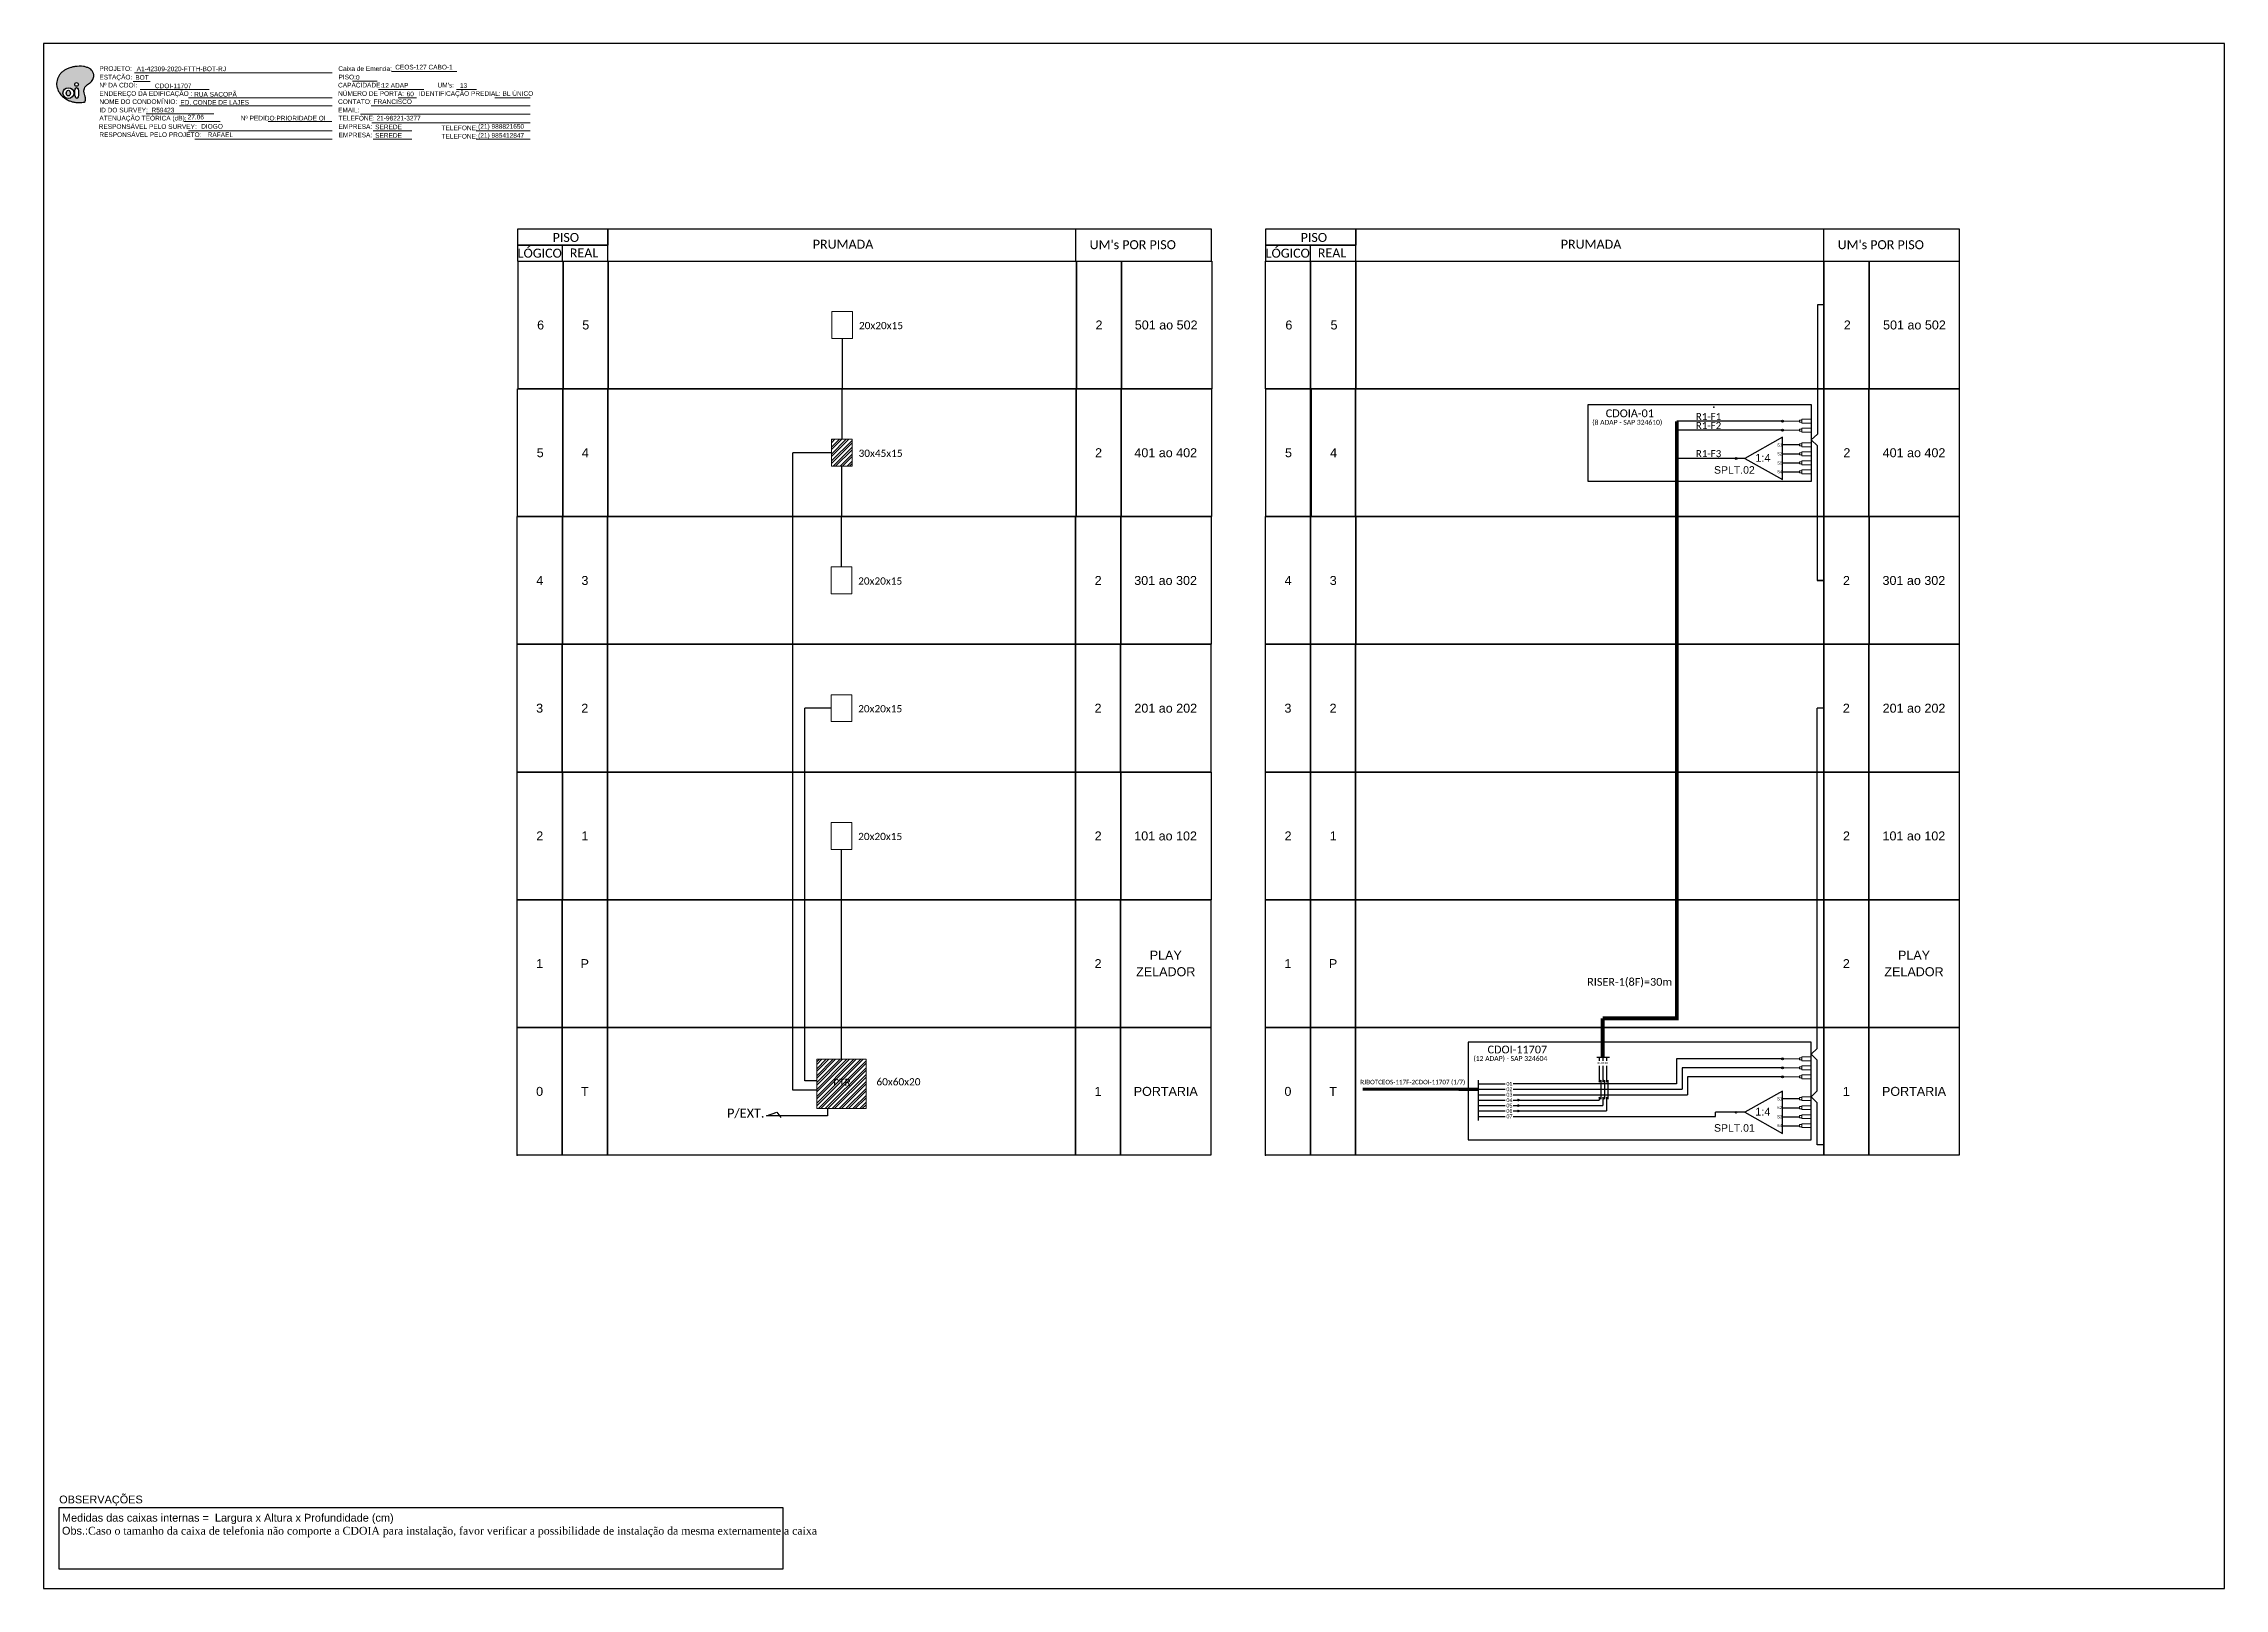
# Model space of a CAD drawing. Header units: inches. Extents: x 733 to 2495, y 5 to 599.
# Drawn here: x 733 to 1572, y 5 to 599 of the extents above; entities that cross this region are included whole.
import ezdxf
from ezdxf.enums import TextEntityAlignment as Align

# ---------------------------------------------------------------- set-up
doc = ezdxf.new("R2010")
doc.units = ezdxf.units.IN
doc.header["$MEASUREMENT"] = 0
doc.layers.add('SURVEYS_LEGENDAS', color=7, linetype='Continuous')
doc.styles.add('ARIAL', font='arial.ttf')
doc.styles.add('WMF-Calibri0', font='CALIBRI.TTF')

msp = doc.modelspace()

# ---------------------------------------------------------------- texts
at = {"color": 7, "lineweight": 0, "style": 'ARIAL'}
for s, height, p in [('PROJETO:', 1.793, (754.66, 588.63)), ('ESTAÇÃO:', 1.793, (754.66, 585.35)), ('Caixa de Emenda:', 1.7927, (846.57, 588.63)), ('PISO:', 1.793, (846.64, 585.39)), ('Nº DA CDOI:', 1.7927, (754.66, 582.28)), ('ENDEREÇO DA EDIFICAÇÃO :', 1.7927, (754.66, 579.05)), ('CAPACIDADE:', 1.7927, (846.46, 582.28)), ('NÚMERO DE PORTA:', 1.7927, (846.46, 579.05)), ('IDENTIFICAÇÃO PREDIAL: BL ÚNICO', 1.7927, (877.54, 579.05)), ("UM's:", 1.793, (884.71, 582.28)), ('ATENUAÇÃO TEÓRICA (dB):', 1.7927, (754.66, 569.58)), ('NOME DO CONDOMÍNIO:', 1.7927, (754.66, 575.93)), ('ID DO SURVEY:', 1.7927, (754.66, 572.7)), ('Nº PEDIDO:PRIORIDADE OI', 1.7927, (809.02, 569.59)), ('CONTATO: FRANCISCO', 1.7927, (846.46, 575.93)), ('EMAIL: ', 1.793, (846.46, 572.7)), ('TELEFONE: 21-98221-3277', 1.7927, (846.64, 569.58)), ('RESPONSÁVEL PELO SURVEY:', 1.7927, (754.41, 566.35)), ('RESPONSÁVEL PELO PROJETO:', 1.7927, (754.66, 563.23)), ('EMPRESA:', 1.793, (846.64, 566.35)), ('EMPRESA:', 1.793, (846.64, 563.11)), ('TELEFONE:', 1.793, (886.25, 565.84)), ('TELEFONE:', 1.793, (886.25, 562.61))]:
    msp.add_text(s, height=height, dxfattribs=at).set_placement(p)
at = {"color": 7, "style": 'ARIAL'}
for s, height, p in [('BOT', 1.793, (768.49, 585.26)), ('A1-42309-2020-FTTH-BOT-RJ', 1.7927, (769.01, 588.54)), ('0', 1.79, (853.34, 585.25)), ('CEOS-127 CABO-1', 1.7927, (868.42, 589.21)), ('RUA SACOPÃ', 1.793, (791.09, 578.76)), ('12 ADAP ', 1.793, (863.21, 582.15)), ('60', 1.793, (872.81, 578.9)), ('13', 1.793, (893.33, 582.13)), ('R59423', 1.793, (774.72, 572.7)), ('ED. CONDE DE LAJES', 1.7927, (785.79, 575.65)), ('27.06', 1.793, (788.61, 569.99)), ('DIOGO', 1.793, (793.82, 566.44)), ('RAFAEL', 1.793, (796.31, 563.2)), ('SEREDE', 1.793, (860.71, 566.2)), ('SEREDE', 1.793, (860.71, 562.96)), ('(21) 988821650', 1.7927, (900.31, 566.41)), ('(21) 985412847', 1.7927, (900.31, 562.96))]:
    msp.add_text(s, height=height, dxfattribs=at).set_placement(p)
msp.add_text('CDOI-11707 ', height=1.7927, dxfattribs=at).set_placement((783.4, 581.99), align=Align.CENTER)
for s, height, style, p in [('  LÓGICO', 3.45, 'WMF-Calibri0', (913.07, 516.84)), ('     PISO', 3.45, 'WMF-Calibri0', (922.88, 522.89)), ('    REAL', 3.45, 'WMF-Calibri0', (930.71, 516.92)), ('PRUMADA', 3.45, 'WMF-Calibri0', (1029, 520.27)), ("UM's POR PISO", 3.45, 'WMF-Calibri0', (1135.45, 520.1)), ('  LÓGICO', 3.45, 'WMF-Calibri0', (1200.7, 516.84)), ('     PISO', 3.45, 'WMF-Calibri0', (1210.51, 522.89)), ('    REAL', 3.45, 'WMF-Calibri0', (1218.34, 516.92)), ('PRUMADA', 3.45, 'WMF-Calibri0', (1316.63, 520.27)), ("UM's POR PISO", 3.45, 'WMF-Calibri0', (1423.08, 520.1)), ('20x20x15', 2.78, 'WMF-Calibri0', (1046.76, 489.34)), ('30x45x15', 2.78, 'WMF-Calibri0', (1046.6, 440.23)), ('20x20x15', 2.78, 'WMF-Calibri0', (1046.44, 391.11)), ('20x20x15', 2.78, 'WMF-Calibri0', (1046.44, 342)), ('20x20x15', 2.78, 'WMF-Calibri0', (1046.44, 292.88)), ('60x60x20', 2.78, 'WMF-Calibri0', (1053.48, 198.54)), ('PTR', 2.78, 'WMF-Calibri0', (1036.89, 198.31)), ('P/EXT.', 3.476, 'WMF-Calibri0', (996.05, 186.16)), ('OBSERVAÇÕES', 3, 'ARIAL', (739.21, 37.83))]:
    msp.add_text(s, height=height, dxfattribs=dict(style=style)).set_placement(p)
at = {"style": 'ARIAL'}
for s, height, p in [('6', 3.45, (924.34, 490.95)), ('5', 3.45, (941.69, 490.95)), ('2', 3.45, (1139.05, 490.95)), ('501 ao 502', 3.45, (1164.88, 490.95)), ('6', 3.45, (1212.07, 490.95)), ('5', 3.45, (1229.43, 490.95)), ('2', 3.45, (1426.79, 490.95)), ('501 ao 502', 3.45, (1452.61, 490.95)), ('5', 3.45, (924.17, 441.83)), ('4', 3.45, (941.53, 441.83)), ('2', 3.45, (1138.89, 441.83)), ('401 ao 402', 3.45, (1164.72, 441.83)), ('5', 3.45, (1211.91, 441.83)), ('4', 3.45, (1229.27, 441.83)), ('2', 3.45, (1426.63, 441.83)), ('401 ao 402', 3.45, (1452.45, 441.83)), ('4', 3.45, (924.01, 392.71)), ('3', 3.45, (941.37, 392.71)), ('2', 3.45, (1138.73, 392.71)), ('301 ao 302', 3.45, (1164.66, 392.71)), ('4', 3.45, (1211.75, 392.71)), ('3', 3.45, (1229.11, 392.71)), ('2', 3.45, (1426.47, 392.71)), ('301 ao 302', 3.45, (1452.4, 392.71)), ('3', 3.45, (923.96, 343.6)), ('2', 3.45, (941.32, 343.6)), ('2', 3.45, (1138.68, 343.6)), ('201 ao 202', 3.45, (1164.72, 343.6)), ('3', 3.45, (1211.7, 343.6)), ('2', 3.45, (1229.06, 343.6)), ('2', 3.45, (1426.42, 343.6)), ('201 ao 202', 3.45, (1452.45, 343.6)), ('2', 3.45, (924.01, 294.48)), ('1', 3.45, (941.37, 294.48)), ('2', 3.45, (1138.73, 294.48)), ('101 ao 102', 3.45, (1164.66, 294.48)), ('2', 3.45, (1211.75, 294.48)), ('1', 3.45, (1229.11, 294.48)), ('2', 3.45, (1426.47, 294.48)), ('101 ao 102', 3.45, (1452.4, 294.48)), ('1', 3.45, (923.96, 245.37)), ('P', 3.45, (941.32, 245.37)), ('2', 3.45, (1138.68, 245.37)), ('ZELADOR', 3.45, (1164.72, 242.27)), ('PLAY', 3.45, (1164.72, 248.63)), ('1', 3.45, (1211.7, 245.37)), ('P', 3.45, (1229.06, 245.37)), ('2', 3.45, (1426.42, 245.37)), ('ZELADOR', 3.45, (1452.45, 242.27)), ('PLAY', 3.45, (1452.45, 248.63)), ('01', 0.765, (1331.38, 207.16)), ('02', 0.765, (1332.79, 207.16)), ('03', 0.765, (1334.16, 207.16)), ('0', 3.45, (923.96, 196.25)), ('T', 3.45, (941.32, 196.25)), ('1', 3.45, (1138.68, 196.25)), ('PORTARIA', 3.45, (1164.72, 196.25)), ('0', 3.45, (1211.7, 196.25)), ('T', 3.45, (1229.06, 196.25)), ('02', 1.5, (1296.86, 197.06)), ('03', 1.5, (1296.86, 194.97)), ('01', 1.5, (1296.88, 199.15)), ('04', 1.5, (1296.88, 192.89)), ('1', 3.45, (1426.42, 196.25)), ('PORTARIA', 3.45, (1452.45, 196.25)), ('05', 1.5, (1296.86, 190.8)), ('06', 1.5, (1296.86, 188.71)), ('07', 1.5, (1296.88, 186.63))]:
    msp.add_text(s, height=height, dxfattribs=at).set_placement(p, align=Align.MIDDLE_CENTER)
at = {"color": 5, "style": 'WMF-Calibri0'}
for s, height, p in [('R1-F1', 2.7, (1368.56, 454.39)), ('R1-F2', 2.7, (1368.56, 450.93)), ('R1-F3', 2.7, (1368.56, 440.13)), ('RISER-1(8F)=30m', 3, (1326.77, 236.86))]:
    msp.add_text(s, height=height, dxfattribs=at).set_placement(p)
at = {"color": 1, "style": 'WMF-Calibri0'}
msp.add_text('(12 ADAP) - SAP 324604', height=1.875, dxfattribs=at).set_placement((1297.24, 207.96), align=Align.CENTER)
for s, height, p in [('CDOI-11707 ', 3, (1288.46, 210.85)), ('RJBOTCEOS-117F-2CDOI-11707 (1/7)', 1.7338, (1239.51, 198.96))]:
    msp.add_text(s, height=height, dxfattribs=at).set_placement(p)
at = {"insert": (740.29, 33.81), "char_height": 3, "width": 277.1819, "attachment_point": 1, "style": 'ARIAL'}
msp.add_mtext('Medidas das caixas internas =  Largura x Altura x Profundidade (cm)\\PObs.:{\\fTimes New Roman|b0|i0|c0|p16;Caso o tamanho da caixa de telefonia não comporte a CDOIA para instalação, favor verificar a possibilidade de instalação da mesma externamente a caixa}', dxfattribs=at)
at = {"layer": 'SURVEYS_LEGENDAS', "color": 0, "style": 'ARIAL'}
for s, p in [('SPLT.02', (1375.54, 433.77)), ('SPLT.01', (1375.54, 180.75))]:
    msp.add_text(s, height=2.884, dxfattribs=at).set_placement(p)

# ---------------------------------------------------------------- blocks, each defined once
blk = doc.blocks.new('A$C415C251F')
at = {"color": 3}
blk.add_point((0, 0), dxfattribs=at)
blk = doc.blocks.new('LEG_CDOIA8_C-SPLT_DIR')
at = {"color": 3}
blk.add_blockref('A$C415C251F', (0, 0), dxfattribs=at)
at = {"color": 1, "style": 'WMF-Calibri0', "flags": 4}
blk.add_attdef('CDO', (-26.84, -2.61), '', height=2, dxfattribs=at)
blk.add_attdef('MODELO', text='', height=1.5, dxfattribs=at).set_placement((-22.23, -4.54), align=Align.CENTER)
at = {"style": 'ARIAL', "flags": 4}
blk.add_attdef('SPLITAGEM', text='', height=1.5, dxfattribs=at).set_placement((-18.36, -12.59), align=Align.CENTER)
blk = doc.blocks.new('SPLT_1-4_SC-APC')
at = {"color": 1, "linetype": 'Continuous', "ltscale": 2.5}
for points in [[(-7.37, -1.53), (-17.04, -6.98), (-7.37, -12.43), (-7.37, -1.53)], [(-17.04, -6.98), (-19.26, -6.98)]]:
    blk.add_lwpolyline(points, dxfattribs=at)
at = {"color": 3, "linetype": 'Continuous', "ltscale": 2.5}
for points in [[(-2.99, -3.51), (-7.37, -3.51)], [(-7.37, -5.82), (-2.99, -5.82)], [(-7.37, -8.12), (-2.99, -8.12)], [(-7.37, -10.43), (-2.99, -10.43)]]:
    blk.add_lwpolyline(points, dxfattribs=at)
at = {"color": 3, "lineweight": 0}
for points in [[(-2.99, -3.22), (-2.41, -3.22), (-2.41, -3.8), (-2.99, -3.8)], [(-2.99, -5.53), (-2.41, -5.53), (-2.41, -6.1), (-2.99, -6.1)], [(-2.99, -7.84), (-2.41, -7.84), (-2.41, -8.41), (-2.99, -8.41)], [(-2.99, -10.14), (-2.41, -10.14), (-2.41, -10.72), (-2.99, -10.72)]]:
    blk.add_lwpolyline(points, close=True, dxfattribs=at)
for points in [[(-2.41, -3.02), (-2.41, -4)], [(-2.41, -3.02), (0, -3.02)], [(-2.41, -4), (0, -4)], [(-2.41, -5.32), (-2.41, -6.31)], [(-2.41, -5.32), (0, -5.32)], [(-2.41, -6.31), (0, -6.31)], [(-2.41, -7.63), (-2.41, -8.62)], [(-2.41, -7.63), (0, -7.63)], [(-2.41, -8.62), (0, -8.62)], [(-2.41, -9.94), (-2.41, -10.92)], [(-2.41, -9.94), (0, -9.94)], [(-2.41, -10.92), (0, -10.92)]]:
    blk.add_lwpolyline(points, dxfattribs=at)
at = {"color": 1, "style": 'ARIAL'}
for s, height, p in [('S1', 0.75, (-8.74, -3.91)), ('S2', 0.75, (-8.74, -6.17)), ('1:4', 2, (-14.35, -7.83)), ('S3', 0.75, (-8.74, -8.52)), ('S4', 0.75, (-8.74, -10.78))]:
    blk.add_text(s, height=height, dxfattribs=at).set_placement(p)
blk = doc.blocks.new('OI')
h = blk.add_hatch(color=40)
edge = h.paths.add_edge_path()
edge.add_spline(control_points=[(4.35, -0.67), (3.92, -0.99), (3.26, -1.5), (2.81, -2.59), (2.9, -3.5), (3.06, -4.27), (3.31, -4.85), (3.37, -5.39), (3.4, -5.88), (3.2, -6.4), (2.54, -6.61), (1.65, -6.63), (0.55, -6.67), (-0.56, -6.42), (-1.61, -6.14), (-2.77, -5.61), (-3.92, -4.77), (-4.89, -3.7), (-5.34, -2.65), (-5.6, -1.94), (-5.85, -0.96), (-5.71, 0.47), (-5.1, 2.02), (-4.14, 3.02), (-3.3, 3.61), (-2.37, 4.16), (-1.36, 4.44), (-0.56, 4.7), (0.79, 4.85), (2.24, 4.97), (3.79, 4.57), (4.67, 4.21), (5.44, 3.65), (5.76, 2.99), (6.03, 2.21), (6.01, 1.46), (5.72, 0.64), (5.31, 0.08), (4.88, -0.38), (4.51, -0.55), (4.35, -0.67)], knot_values=[0, 0, 0, 0, 1.60434, 2.417191, 3.427595, 4.282808, 4.776746, 5.304182, 5.888771, 6.258406, 6.858137, 7.79129, 8.986195, 10.124242, 11.187857, 12.242908, 13.953784, 15.414161, 16.515391, 17.349188, 17.675853, 19.552021, 21.515531, 22.568638, 23.63245, 24.621084, 25.782718, 26.745347, 27.142653, 29.870543, 31.004649, 31.921532, 32.709589, 33.801391, 34.042471, 35.192333, 35.971461, 36.628871, 37.254359, 37.836911, 37.836911, 37.836911, 37.836911], degree=3, periodic=0)
h.paths.add_polyline_path([(1.13, -0.87, -1), (-0.04, -0.87, -1)], flags=16)
edge = h.paths.add_edge_path(flags=16)
edge.add_ellipse((0.56, -3.59), major_axis=(-0.02, 1.71), ratio=0.361305, start_angle=0, end_angle=360)
h.paths.add_polyline_path([(-0.36, -3.62, -1), (-3.8, -3.62, -1)], flags=16)
edge = h.paths.add_edge_path(flags=0)
edge.add_ellipse((-2.08, -3.62), major_axis=(0, 0.885), ratio=0.758294, start_angle=0, end_angle=360)
at = {"color": 40}
for centre, radius in [((-2.08, -3.62), 1.72), ((0.54, -0.87), 0.587)]:
    blk.add_circle(centre, radius, dxfattribs=at)
blk.add_ellipse((-2.08, -3.62), major_axis=(0, 0.885), ratio=0.758294, start_param=-3.141592653589792, end_param=3.141592653589792, dxfattribs=at)
blk.add_ellipse((0.56, -3.59), major_axis=(-0.02, 1.71), ratio=0.361305, dxfattribs=at)
at = {"color": 40, "start_tangent": (-0.800898, -0.598801), "end_tangent": (-0.800898, -0.598801)}
blk.add_spline([(4.35, -0.67), (3.2, -1.78), (2.9, -2.54), (2.92, -3.55), (3.12, -4.38), (3.28, -4.85), (3.37, -5.37), (3.35, -5.95), (3.2, -6.29), (2.66, -6.55), (1.73, -6.63), (0.54, -6.62), (-0.58, -6.41), (-1.6, -6.11), (-2.56, -5.67), (-3.95, -4.67), (-4.89, -3.56), (-5.37, -2.56), (-5.64, -1.78), (-5.72, -1.46), (-5.63, 0.42), (-4.84, 2.22), (-4.13, 2.99), (-3.27, 3.62), (-2.4, 4.09), (-1.3, 4.47), (-0.37, 4.72), (0.02, 4.77), (2.75, 4.8), (3.85, 4.53), (4.69, 4.16), (5.31, 3.68), (5.85, 2.73), (5.93, 2.5), (5.94, 1.35), (5.67, 0.62), (5.29, 0.08), (4.84, -0.36), (4.35, -0.67)], degree=3, dxfattribs=at)

# ---------------------------------------------------------------- hatches: boundary and pattern name
h = msp.add_hatch(color=3)
h.dxf.hatch_style = 1
edge = h.paths.add_edge_path()
edge.add_arc((1401.88, 453.95), 0.385, 0, 360)
h = msp.add_hatch()
h.set_pattern_fill('STEEL', color=1, scale=15, style=0)
h.set_pattern_definition([(45, (867.1463, 146.6915), (-1.325825, 1.325825), []), (45, (867.1463, 147.629), (-1.325825, 1.325825), [])])
h.paths.add_polyline_path([(1030.51, 208.61), (1049.48, 208.61), (1049.48, 189.64), (1030.51, 189.64)])
h.paths.add_polyline_path([(1036.19, 447), (1044.13, 447), (1044.13, 436.66), (1036.19, 436.66)])
h = msp.add_hatch(color=3)
h.dxf.hatch_style = 1
edge = h.paths.add_edge_path()
edge.add_arc((1401.88, 450.49), 0.385, 0, 360)
h = msp.add_hatch(color=3)
h.dxf.hatch_style = 1
edge = h.paths.add_edge_path()
edge.add_arc((1384.07, 439.65), 0.385, 0, 360)
h = msp.add_hatch(color=3)
h.dxf.hatch_style = 1
edge = h.paths.add_edge_path()
edge.add_arc((1401.83, 208.75), 0.385, 0, 360)
h = msp.add_hatch(color=3)
h.dxf.hatch_style = 1
edge = h.paths.add_edge_path()
edge.add_arc((1401.83, 205.3), 0.385, 0, 360)
h = msp.add_hatch(color=3)
h.dxf.hatch_style = 1
edge = h.paths.add_edge_path()
edge.add_arc((1401.83, 201.84), 0.385, 0, 360)
h = msp.add_hatch(color=3)
h.dxf.hatch_style = 1
edge = h.paths.add_edge_path()
edge.add_arc((1300.27, 192.89), 0.308, 0, 360)
h = msp.add_hatch(color=3)
h.dxf.hatch_style = 1
edge = h.paths.add_edge_path()
edge.add_arc((1300.27, 192.89), 0.308, 0, 360)
h = msp.add_hatch(color=3)
h.dxf.hatch_style = 1
edge = h.paths.add_edge_path()
edge.add_arc((1300.27, 190.8), 0.308, 0, 360)
h = msp.add_hatch(color=3)
h.dxf.hatch_style = 1
edge = h.paths.add_edge_path()
edge.add_arc((1300.27, 190.8), 0.308, 0, 360)
h = msp.add_hatch(color=3)
h.dxf.hatch_style = 1
edge = h.paths.add_edge_path()
edge.add_arc((1300.27, 188.71), 0.308, 0, 360)
h = msp.add_hatch(color=3)
h.dxf.hatch_style = 1
edge = h.paths.add_edge_path()
edge.add_arc((1300.27, 188.71), 0.308, 0, 360)
h = msp.add_hatch(color=3)
h.dxf.hatch_style = 1
edge = h.paths.add_edge_path()
edge.add_arc((1384.01, 188.21), 0.29, 0, 360)

# ---------------------------------------------------------------- linework, layer by layer
at = {"color": 3}
for p, q in [((1417.79, 498.64), (1415.31, 498.64)), ((1415.31, 498.64), (1415.31, 449.01)), ((1415.31, 449.01), (1412.96, 446.74)), ((1412.96, 446.74), (1415.31, 444.48)), ((1415.31, 392.71), (1415.31, 444.48)), ((1021.29, 196.75), (1021.29, 441.83)), ((1036.19, 441.83), (1021.29, 441.83)), ((1415.26, 392.71), (1417.79, 392.71)), ((1417.79, 392.71), (1415.31, 392.71)), ((1030.51, 196.75), (1021.29, 196.75))]:
    msp.add_line(p, q, dxfattribs=at)
at = {"color": 1}
for p, q in [((1327.14, 430.78), (1327.14, 460.35)), ((1327.14, 460.35), (1412.96, 460.35)), ((1412.96, 460.35), (1412.96, 430.78)), ((1412.96, 430.78), (1327.14, 430.78)), ((1412.91, 215.15), (1281.06, 215.15)), ((1281.06, 215.15), (1281.06, 177.63)), ((1412.91, 177.63), (1412.91, 215.15)), ((1281.06, 177.63), (1412.93, 177.63))]:
    msp.add_line(p, q, dxfattribs=at)
at = {"color": 0}
for p, q in [((1025.9, 200.28), (1025.9, 343.6)), ((1036.03, 343.6), (1025.9, 343.6)), ((1040, 208.61), (1040, 289.31)), ((1040, 255.2), (1040, 274.54)), ((1030.51, 200.28), (1025.9, 200.28))]:
    msp.add_line(p, q, dxfattribs=at)
at = {"color": 5}
for p, q in [((1331.38, 206.05), (1331.38, 199.74)), ((1332.77, 206.05), (1332.77, 199.74)), ((1334.16, 206.05), (1334.16, 199.74)), ((1331.38, 194.06), (1331.38, 192.89)), ((1332.77, 194.06), (1332.77, 190.8)), ((1334.16, 194.06), (1334.16, 188.71))]:
    msp.add_line(p, q, dxfattribs=at)
for points in [[(733.23, 5.14), (1571.79, 5.14), (1571.79, 599.14), (733.23, 599.14), (733.23, 5.14)], [(932.8, 515.5), (932.8, 521.67)], [(950.16, 515.5), (1182.29, 515.5), (1182.29, 527.84), (950.16, 527.84), (950.16, 527.84), (950.16, 521.67)], [(1130.16, 515.5), (1130.16, 527.84)], [(1220.43, 515.5), (1220.43, 521.67)], [(1237.79, 515.5), (1469.92, 515.5), (1469.92, 527.84), (1237.79, 527.84), (1237.79, 527.84), (1237.79, 521.67)], [(1417.79, 515.5), (1417.79, 527.84)], [(1040.32, 485.77), (1040.16, 447)], [(1040, 397.89), (1040.16, 436.66)], [(1401.83, 201.84), (1365.36, 201.84)], [(1365.36, 201.84), (1365.36, 194.97)], [(1284.96, 194.97), (1295.24, 194.97)], [(1298.28, 194.97), (1300.58, 194.97)], [(1300.27, 194.97), (1365.36, 194.97)]]:
    msp.add_lwpolyline(points)
at = {"color": 7, "lineweight": 0}
for points in [[(768.22, 587.88), (844.19, 587.88)], [(867.03, 588.37), (892.16, 588.37)], [(767.7, 584.61), (774.25, 584.61)], [(770.36, 581.53), (796.93, 581.53)], [(851.98, 584.65), (861.47, 584.65)], [(862.03, 581.53), (879.39, 581.53)], [(891.98, 581.53), (899.64, 581.53)], [(772.68, 572.12), (798.74, 572.12)], [(785.52, 575.19), (844.19, 575.19)], [(788.93, 578.3), (844.19, 578.3)], [(855.11, 571.95), (920.38, 571.95)], [(859.15, 575.19), (920.38, 575.19)], [(869.62, 578.3), (876.56, 578.3)], [(906.79, 578.3), (920.35, 578.3)], [(787.22, 569.15), (801.16, 569.15)], [(788.93, 565.6), (844.19, 565.6)], [(791.42, 562.36), (844.19, 562.36)], [(819.55, 569.16), (844.04, 569.16)], [(859.4, 568.71), (920.38, 568.71)], [(860, 565.6), (874.8, 565.6)], [(860, 562.36), (874.8, 562.36)], [(899.61, 565.6), (920.38, 565.6)], [(899.61, 562.36), (920.38, 562.36)]]:
    msp.add_lwpolyline(points, dxfattribs=at)
for points in [[(915.44, 521.67), (950.16, 521.67), (950.16, 527.84), (915.44, 527.84)], [(915.44, 515.5), (950.16, 515.5), (950.16, 521.67), (915.44, 521.67)], [(1203.07, 521.67), (1237.79, 521.67), (1237.79, 527.84), (1203.07, 527.84)], [(1203.07, 515.5), (1237.79, 515.5), (1237.79, 521.67), (1203.07, 521.67)], [(915.66, 515.5), (933.02, 515.5), (933.02, 466.39), (915.66, 466.39)], [(933.02, 515.5), (950.37, 515.5), (950.37, 466.39), (933.02, 466.39)], [(950.37, 515.5), (1130.37, 515.5), (1130.37, 466.39), (950.37, 466.39)], [(1130.37, 515.5), (1147.73, 515.5), (1147.73, 466.39), (1130.37, 466.39)], [(1147.73, 515.5), (1182.45, 515.5), (1182.45, 466.39), (1147.73, 466.39)], [(1203.07, 515.5), (1220.43, 515.5), (1220.43, 466.39), (1203.07, 466.39)], [(1220.43, 515.5), (1237.79, 515.5), (1237.79, 466.39), (1220.43, 466.39)], [(1237.79, 515.5), (1417.79, 515.5), (1417.79, 466.39), (1237.79, 466.39)], [(1417.79, 515.5), (1435.15, 515.5), (1435.15, 466.39), (1417.79, 466.39)], [(1435.15, 515.5), (1469.87, 515.5), (1469.87, 466.39), (1435.15, 466.39)], [(915.5, 466.39), (932.85, 466.39), (932.85, 417.27), (915.5, 417.27)], [(932.85, 466.39), (950.21, 466.39), (950.21, 417.27), (932.85, 417.27)], [(950.21, 466.39), (1130.21, 466.39), (1130.21, 417.27), (950.21, 417.27)], [(1130.21, 466.39), (1147.57, 466.39), (1147.57, 417.27), (1130.21, 417.27)], [(1147.57, 466.39), (1182.29, 466.39), (1182.29, 417.27), (1147.57, 417.27)], [(1203.23, 466.39), (1220.59, 466.39), (1220.59, 417.27), (1203.23, 417.27)], [(1220.38, 466.39), (1237.74, 466.39), (1237.74, 417.27), (1220.38, 417.27)], [(1237.74, 466.39), (1417.74, 466.39), (1417.74, 417.27), (1237.74, 417.27)], [(1417.74, 466.39), (1435.09, 466.39), (1435.09, 417.27), (1417.74, 417.27)], [(1435.09, 466.39), (1469.81, 466.39), (1469.81, 417.27), (1435.09, 417.27)], [(915.33, 417.27), (932.69, 417.27), (932.69, 368.16), (915.33, 368.16)], [(932.69, 417.27), (950.05, 417.27), (950.05, 368.16), (932.69, 368.16)], [(950.05, 417.27), (1130.05, 417.27), (1130.05, 368.16), (950.05, 368.16)], [(1130.05, 417.27), (1147.41, 417.27), (1147.41, 368.16), (1130.05, 368.16)], [(1147.41, 417.27), (1182.13, 417.27), (1182.13, 368.16), (1147.41, 368.16)], [(1203.07, 417.27), (1220.43, 417.27), (1220.43, 368.16), (1203.07, 368.16)], [(1220.43, 417.27), (1237.79, 417.27), (1237.79, 368.16), (1220.43, 368.16)], [(1237.79, 417.27), (1417.79, 417.27), (1417.79, 368.16), (1237.79, 368.16)], [(1417.79, 417.27), (1435.15, 417.27), (1435.15, 368.16), (1417.79, 368.16)], [(1435.15, 417.27), (1469.87, 417.27), (1469.87, 368.16), (1435.15, 368.16)], [(915.28, 368.16), (932.64, 368.16), (932.64, 319.04), (915.28, 319.04)], [(932.64, 368.16), (950, 368.16), (950, 319.04), (932.64, 319.04)], [(950, 368.16), (1130, 368.16), (1130, 319.04), (950, 319.04)], [(1130, 368.16), (1147.36, 368.16), (1147.36, 319.04), (1130, 319.04)], [(1147.36, 368.16), (1182.07, 368.16), (1182.07, 319.04), (1147.36, 319.04)], [(1203.02, 368.16), (1220.38, 368.16), (1220.38, 319.04), (1203.02, 319.04)], [(1220.38, 368.16), (1237.74, 368.16), (1237.74, 319.04), (1220.38, 319.04)], [(1237.74, 368.16), (1417.74, 368.16), (1417.74, 319.04), (1237.74, 319.04)], [(1417.74, 368.16), (1435.09, 368.16), (1435.09, 319.04), (1417.74, 319.04)], [(1435.09, 368.16), (1469.81, 368.16), (1469.81, 319.04), (1435.09, 319.04)], [(915.33, 319.04), (932.69, 319.04), (932.69, 269.93), (915.33, 269.93)], [(932.69, 319.04), (950.05, 319.04), (950.05, 269.93), (932.69, 269.93)], [(950.05, 319.04), (1130.05, 319.04), (1130.05, 269.93), (950.05, 269.93)], [(1130.05, 319.04), (1147.41, 319.04), (1147.41, 269.93), (1130.05, 269.93)], [(1147.41, 319.04), (1182.13, 319.04), (1182.13, 269.93), (1147.41, 269.93)], [(1203.07, 319.04), (1220.43, 319.04), (1220.43, 269.93), (1203.07, 269.93)], [(1220.38, 319.04), (1237.74, 319.04), (1237.74, 269.93), (1220.38, 269.93)], [(1237.74, 319.04), (1417.74, 319.04), (1417.74, 269.93), (1237.74, 269.93)], [(1417.74, 319.04), (1435.09, 319.04), (1435.09, 269.93), (1417.74, 269.93)], [(1435.09, 319.04), (1469.81, 319.04), (1469.81, 269.93), (1435.09, 269.93)], [(915.28, 269.93), (932.64, 269.93), (932.64, 220.81), (915.28, 220.81)], [(932.64, 269.93), (950, 269.93), (950, 220.81), (932.64, 220.81)], [(950, 269.93), (1130, 269.93), (1130, 220.81), (950, 220.81)], [(1130, 269.93), (1147.36, 269.93), (1147.36, 220.81), (1130, 220.81)], [(1147.36, 269.93), (1182.07, 269.93), (1182.07, 220.81), (1147.36, 220.81)], [(1203.02, 269.93), (1220.38, 269.93), (1220.38, 220.81), (1203.02, 220.81)], [(1220.38, 269.93), (1237.74, 269.93), (1237.74, 220.81), (1220.38, 220.81)], [(1237.74, 269.93), (1417.74, 269.93), (1417.74, 220.81), (1237.74, 220.81)], [(1417.74, 269.93), (1435.09, 269.93), (1435.09, 220.81), (1417.74, 220.81)], [(1435.09, 269.93), (1469.81, 269.93), (1469.81, 220.81), (1435.09, 220.81)], [(915.28, 220.81), (932.64, 220.81), (932.64, 171.69), (915.28, 171.69)], [(932.64, 220.81), (950, 220.81), (950, 171.69), (932.64, 171.69)], [(950, 220.81), (1130, 220.81), (1130, 171.69), (950, 171.69)], [(1130, 220.81), (1147.36, 220.81), (1147.36, 171.69), (1130, 171.69)], [(1147.36, 220.81), (1182.07, 220.81), (1182.07, 171.69), (1147.36, 171.69)], [(1203.02, 220.81), (1220.38, 220.81), (1220.38, 171.69), (1203.02, 171.69)], [(1220.38, 220.81), (1237.74, 220.81), (1237.74, 171.69), (1220.38, 171.69)], [(1237.74, 220.81), (1417.74, 220.81), (1417.74, 171.69), (1237.74, 171.69)], [(1417.74, 220.81), (1435.09, 220.81), (1435.09, 171.69), (1417.74, 171.69)], [(1435.09, 220.81), (1469.81, 220.81), (1469.81, 171.69), (1435.09, 171.69)]]:
    msp.add_lwpolyline(points, close=True)
at = {"color": 0, "lineweight": 0}
for points in [[(1036.35, 496.12), (1044.29, 496.12), (1044.29, 485.77), (1036.35, 485.77)], [(1036.03, 397.89), (1043.97, 397.89), (1043.97, 387.54), (1036.03, 387.54)], [(1036.03, 348.77), (1043.97, 348.77), (1043.97, 338.43), (1036.03, 338.43)], [(1036.03, 299.66), (1043.97, 299.66), (1043.97, 289.31), (1036.03, 289.31)]]:
    msp.add_lwpolyline(points, close=True, dxfattribs=at)
at = {"color": 5, "const_width": 1.5}
for points in [[(1361.23, 453.95), (1361.23, 224.33), (1332.77, 224.33)], [(1332.77, 209.47), (1332.77, 224.33)]]:
    msp.add_lwpolyline(points, dxfattribs=at)
at = {"color": 5}
for points in [[(1401.88, 453.95), (1361.23, 453.95)], [(1401.88, 450.49), (1361.23, 450.49)], [(1384.07, 439.65), (1361.23, 439.65)], [(1330.53, 209.47), (1335.32, 209.47)], [(1331.39, 209.47), (1331.39, 208.06)], [(1332.77, 209.47), (1332.77, 208.06)], [(1334.16, 209.47), (1334.16, 208.06)], [(1300.27, 192.89), (1331.38, 192.89)], [(1331.38, 199.74), (1331.98, 200.58), (1331.98, 193.29), (1331.38, 194.06)], [(1332.77, 199.74), (1333.37, 200.58), (1333.37, 193.29), (1332.77, 194.06)], [(1334.16, 199.74), (1334.76, 200.58), (1334.76, 193.29), (1334.16, 194.06)], [(1299.96, 188.71), (1334.16, 188.71)], [(1300.58, 190.8), (1332.77, 190.8)]]:
    msp.add_lwpolyline(points, dxfattribs=at)
at = {"color": 3, "lineweight": 0}
for points in [[(1401.88, 453.95), (1408.45, 453.95)], [(1409.32, 454.69), (1409.32, 453.21)], [(1409.32, 454.69), (1412.94, 454.69)], [(1409.32, 453.21), (1412.94, 453.21)], [(1401.88, 450.49), (1408.45, 450.49)], [(1409.32, 451.23), (1409.32, 449.75)], [(1409.32, 451.23), (1412.94, 451.23)], [(1409.32, 449.75), (1412.94, 449.75)], [(1401.83, 208.75), (1408.4, 208.75)], [(1401.83, 205.3), (1408.4, 205.3)], [(1401.83, 201.84), (1408.4, 201.84)], [(1409.26, 209.49), (1412.89, 209.49)], [(1409.26, 209.49), (1409.26, 208.01)], [(1409.26, 208.01), (1412.89, 208.01)], [(1409.26, 206.04), (1412.89, 206.04)], [(1409.26, 206.04), (1409.26, 204.56)], [(1409.26, 204.56), (1412.89, 204.56)], [(1409.26, 202.58), (1409.26, 201.1)], [(1409.26, 202.58), (1412.89, 202.58)], [(1409.26, 201.1), (1412.89, 201.1)]]:
    msp.add_lwpolyline(points, dxfattribs=at)
for points in [[(1408.45, 454.38), (1409.32, 454.38), (1409.32, 453.52), (1408.45, 453.52)], [(1408.45, 450.92), (1409.32, 450.92), (1409.32, 450.06), (1408.45, 450.06)], [(1408.4, 209.18), (1409.26, 209.18), (1409.26, 208.33), (1408.4, 208.33)], [(1408.4, 205.73), (1409.26, 205.73), (1409.26, 204.87), (1408.4, 204.87)], [(1408.4, 202.27), (1409.26, 202.27), (1409.26, 201.41), (1408.4, 201.41)]]:
    msp.add_lwpolyline(points, close=True, dxfattribs=at)
at = {"color": 1, "lineweight": 0}
for points in [[(1036.19, 447), (1044.13, 447), (1044.13, 436.66), (1036.19, 436.66)], [(1030.51, 208.61), (1049.48, 208.61), (1049.48, 189.64), (1030.51, 189.64)]]:
    msp.add_lwpolyline(points, close=True, dxfattribs=at)
at = {"color": 3}
for points in [[(1415.26, 215.63), (1415.26, 343.6)], [(1417.74, 343.6), (1415.26, 343.6)], [(1415.26, 205.5), (1415.26, 208.24), (1412.91, 210.5), (1415.26, 212.77), (1415.26, 215.63)], [(1401.83, 208.75), (1361.17, 208.75)], [(1361.17, 208.75), (1361.17, 199.15)], [(1415.26, 189.16), (1415.26, 191.9), (1412.91, 194.16), (1415.26, 196.42), (1415.26, 205.5)], [(1285.02, 199.15), (1295.24, 199.15), (1295.24, 199.15)], [(1300.58, 199.15), (1298.28, 199.15)], [(1361.17, 199.15), (1300.27, 199.15)], [(1417.74, 175.65), (1415.26, 175.65), (1415.26, 189.16)]]:
    msp.add_lwpolyline(points, dxfattribs=at)
at = {"color": 2}
for points in [[(1401.83, 205.3), (1363.26, 205.3)], [(1363.26, 205.3), (1363.26, 197.06)], [(1284.96, 197.06), (1295.24, 197.06)], [(1298.28, 197.06), (1300.58, 197.06)], [(1300.27, 197.06), (1363.26, 197.06)]]:
    msp.add_lwpolyline(points, dxfattribs=at)
at = {"color": 1, "const_width": 1.2}
msp.add_lwpolyline([(1240.39, 197.07), (1284.96, 197.06)], dxfattribs=at)
at = {"color": 1}
for points in [[(1284.96, 185.07), (1284.96, 200.51)], [(1284.96, 190.8), (1295.24, 190.8)], [(1298.28, 190.8), (1300.58, 190.8)]]:
    msp.add_lwpolyline(points, dxfattribs=at)
at = {"color": 150}
for points in [[(1284.96, 192.89), (1295.24, 192.89)], [(1298.28, 192.89), (1300.58, 192.89)]]:
    msp.add_lwpolyline(points, dxfattribs=at)
at = {"color": 0}
for points in [[(1034.59, 189.64), (1034.59, 186.79), (1011.26, 186.79), (1015.2, 188.2), (1016.71, 186.15)], [(733.23, 5.14), (1571.79, 5.14)]]:
    msp.add_lwpolyline(points, dxfattribs=at)
at = {"color": 214}
for points in [[(1284.96, 188.71), (1295.24, 188.71)], [(1298.28, 188.71), (1300.27, 188.71)]]:
    msp.add_lwpolyline(points, dxfattribs=at)
at = {"color": 44}
for points in [[(1284.96, 186.63), (1295.24, 186.63)], [(1298.28, 186.63), (1299.58, 186.63)], [(1299.58, 186.63), (1376.12, 186.63)], [(1382.02, 188.21), (1376.12, 188.21)], [(1376.12, 186.63), (1376.12, 188.21)], [(1383.72, 188.21), (1383.72, 188.21), (1382.02, 188.21)]]:
    msp.add_lwpolyline(points, dxfattribs=at)
at = {"color": 0}
msp.add_lwpolyline([(739.23, 36.21), (1017.48, 36.21), (1017.48, 12.5), (739.23, 12.5)], close=True, dxfattribs=at)
at = {"color": 3}
for centre, radius in [((1401.88, 453.95), 0.385), ((1401.88, 450.49), 0.385), ((1384.07, 439.65), 0.385), ((1401.83, 208.75), 0.385), ((1401.83, 205.3), 0.385), ((1401.83, 201.84), 0.385), ((1300.27, 192.89), 0.308), ((1300.27, 192.89), 0.308), ((1300.27, 190.8), 0.308), ((1300.27, 190.8), 0.308), ((1300.27, 188.71), 0.308), ((1300.27, 188.71), 0.308), ((1384.01, 188.21), 0.29)]:
    msp.add_circle(centre, radius, dxfattribs=at)
for p in [(915.66, 466.39), (1203.39, 466.39), (915.5, 417.27), (1203.23, 417.27), (915.33, 368.16), (1203.07, 368.16), (915.28, 319.04), (1203.02, 319.04), (915.33, 269.93), (1203.07, 269.93), (915.28, 220.81), (1203.02, 220.81), (915.28, 171.69), (1203.02, 171.69)]:
    msp.add_point(p)

# ---------------------------------------------------------------- block references
at = {"color": 7, "xscale": 1.213923925195771, "yscale": 1.213923925533891, "zscale": 1.213923925163967, "rotation": 0.1532895858424417}
msp.add_blockref('OI', (745.25, 584.51), dxfattribs=at)
at = {"color": 3}
ref = msp.add_blockref('LEG_CDOIA8_C-SPLT_DIR', (1375.53, 459.4), dxfattribs=dict(at, xscale=1.5, yscale=1.5, zscale=1.5))
ref.add_attrib('CDO', 'CDOIA-01', (1333.91, 455.48), dxfattribs={"color": 1, "height": 3, "style": 'WMF-Calibri0'})
ref.add_attrib('MODELO', '(8 ADAP - SAP 324610)', dxfattribs={"color": 1, "height": 1.875, "style": 'WMF-Calibri0'}).set_placement((1342.18, 452.59), align=Align.CENTER)
at = {"color": 3, "xscale": 1.5, "yscale": 1.5, "zscale": 1.5}
for p in [(1412.96, 450.12), (1412.91, 198.69)]:
    msp.add_blockref('SPLT_1-4_SC-APC', p, dxfattribs=at)

msp.set_redraw_order([(e.dxf.handle, doc.entitydb.next_handle()) for e in msp.query("TEXT MTEXT ATTDEF DIMENSION ARC_DIMENSION")])  # texts and dimensions are drawn at this point

doc.saveas('drawing.dxf')
